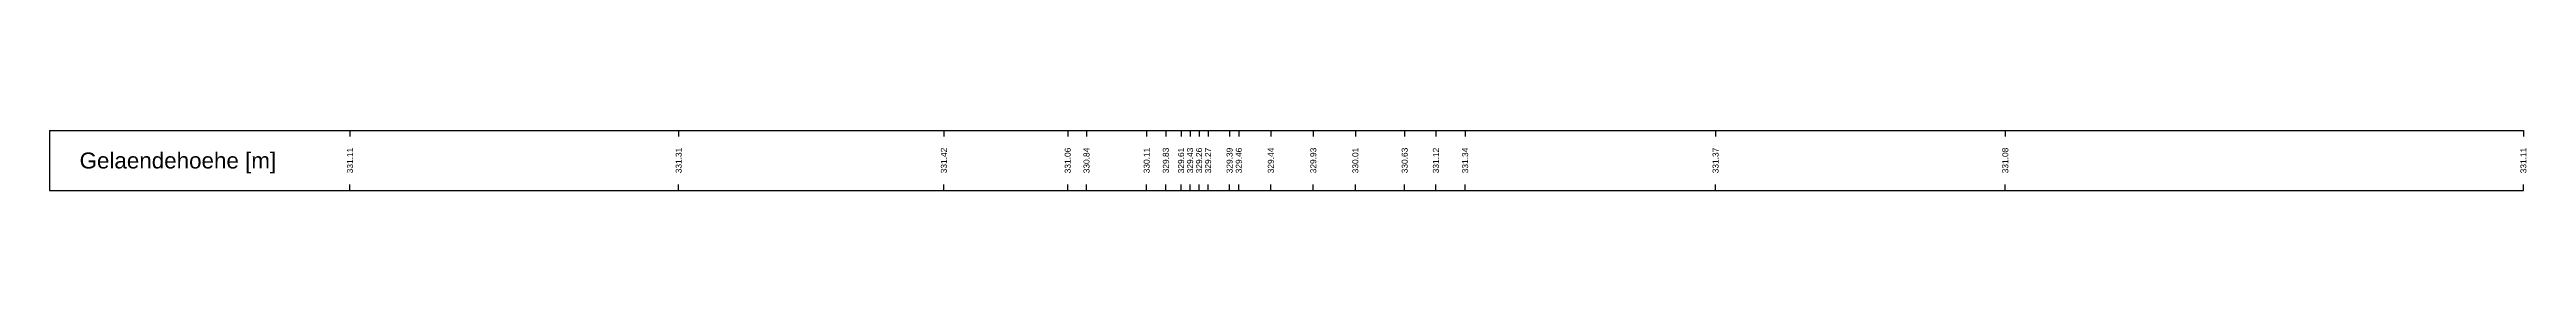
# Model space of a CAD drawing. Header units: millimetres. Extents: x -8 to 79, y -83 to 317.
# Drawn here: x -7.5 to 54.3, y 164.8 to 166.2 of the extents above; entities that cross this region are included whole.
import ezdxf
from ezdxf.enums import TextEntityAlignment as Align

# ---------------------------------------------------------------- set-up
doc = ezdxf.new("R2010")
doc.units = ezdxf.units.MM
doc.styles.get("Standard").update_dxf_attribs({"font": 'arial.ttf'})

msp = doc.modelspace()

# ---------------------------------------------------------------- texts
for s, p in [('331.11', (0, 165.5)), ('331.31', (8.206, 165.5)), ('331.42', (14.828, 165.5)), ('331.06', (17.919, 165.5)), ('330.84', (18.389, 165.5)), ('330.11', (19.89, 165.5)), ('329.83', (20.37, 165.5)), ('329.61', (20.75, 165.5)), ('329.43', (20.975, 165.5)), ('329.26', (21.2, 165.5)), ('329.27', (21.425, 165.5)), ('329.39', (21.961, 165.5)), ('329.46', (22.191, 165.5)), ('329.44', (22.991, 165.5)), ('329.93', (24.051, 165.5)), ('330.01', (25.101, 165.5)), ('330.63', (26.332, 165.5)), ('331.12', (27.112, 165.5)), ('331.34', (27.842, 165.5)), ('331.37', (34.094, 165.5)), ('331.08', (41.326, 165.5)), ('331.11', (54.262, 165.5))]:
    msp.add_text(s, height=0.15, rotation=90).set_placement(p, align=Align.MIDDLE)
msp.add_text('Gelaendehoehe [m]', height=0.4).set_placement((-6.75, 165.5), align=Align.MIDDLE_LEFT)

# ---------------------------------------------------------------- linework, layer by layer
at = {"layer": 'band'}
for p, q in [((0, 166.25), (0, 166.1)), ((8.206, 166.25), (8.206, 166.1)), ((14.828, 166.25), (14.828, 166.1)), ((17.919, 166.25), (17.919, 166.1)), ((18.389, 166.25), (18.389, 166.1)), ((19.89, 166.25), (19.89, 166.1)), ((20.37, 166.25), (20.37, 166.1)), ((20.75, 166.25), (20.75, 166.1)), ((20.975, 166.25), (20.975, 166.1)), ((21.2, 166.25), (21.2, 166.1)), ((21.425, 166.25), (21.425, 166.1)), ((21.961, 166.25), (21.961, 166.1)), ((22.191, 166.25), (22.191, 166.1)), ((22.991, 166.25), (22.991, 166.1)), ((24.051, 166.25), (24.051, 166.1)), ((25.101, 166.25), (25.101, 166.1)), ((26.332, 166.25), (26.332, 166.1)), ((27.112, 166.25), (27.112, 166.1)), ((27.842, 166.25), (27.842, 166.1)), ((34.094, 166.25), (34.094, 166.1)), ((41.326, 166.25), (41.326, 166.1)), ((54.262, 166.25), (54.262, 166.1)), ((0, 164.75), (0, 164.9)), ((8.206, 164.75), (8.206, 164.9)), ((14.828, 164.75), (14.828, 164.9)), ((17.919, 164.75), (17.919, 164.9)), ((18.389, 164.75), (18.389, 164.9)), ((19.89, 164.75), (19.89, 164.9)), ((20.37, 164.75), (20.37, 164.9)), ((20.75, 164.75), (20.75, 164.9)), ((20.975, 164.75), (20.975, 164.9)), ((21.2, 164.75), (21.2, 164.9)), ((21.425, 164.75), (21.425, 164.9)), ((21.961, 164.75), (21.961, 164.9)), ((22.191, 164.75), (22.191, 164.9)), ((22.991, 164.75), (22.991, 164.9)), ((24.051, 164.75), (24.051, 164.9)), ((25.101, 164.75), (25.101, 164.9)), ((26.332, 164.75), (26.332, 164.9)), ((27.112, 164.75), (27.112, 164.9)), ((27.842, 164.75), (27.842, 164.9)), ((34.094, 164.75), (34.094, 164.9)), ((41.326, 164.75), (41.326, 164.9)), ((54.262, 164.75), (54.262, 164.9))]:
    msp.add_line(p, q, dxfattribs=at)
at = {"layer": 'frame'}
for p, q in [((-7.5, 166.25), (54.262, 166.25)), ((-7.5, 166.25), (-7.5, 164.75)), ((-7.5, 164.75), (54.262, 164.75))]:
    msp.add_line(p, q, dxfattribs=at)

msp.set_redraw_order([(e.dxf.handle, doc.entitydb.next_handle()) for e in msp.query("TEXT MTEXT ATTDEF DIMENSION ARC_DIMENSION")])  # texts and dimensions are drawn at this point

doc.saveas('drawing.dxf')
